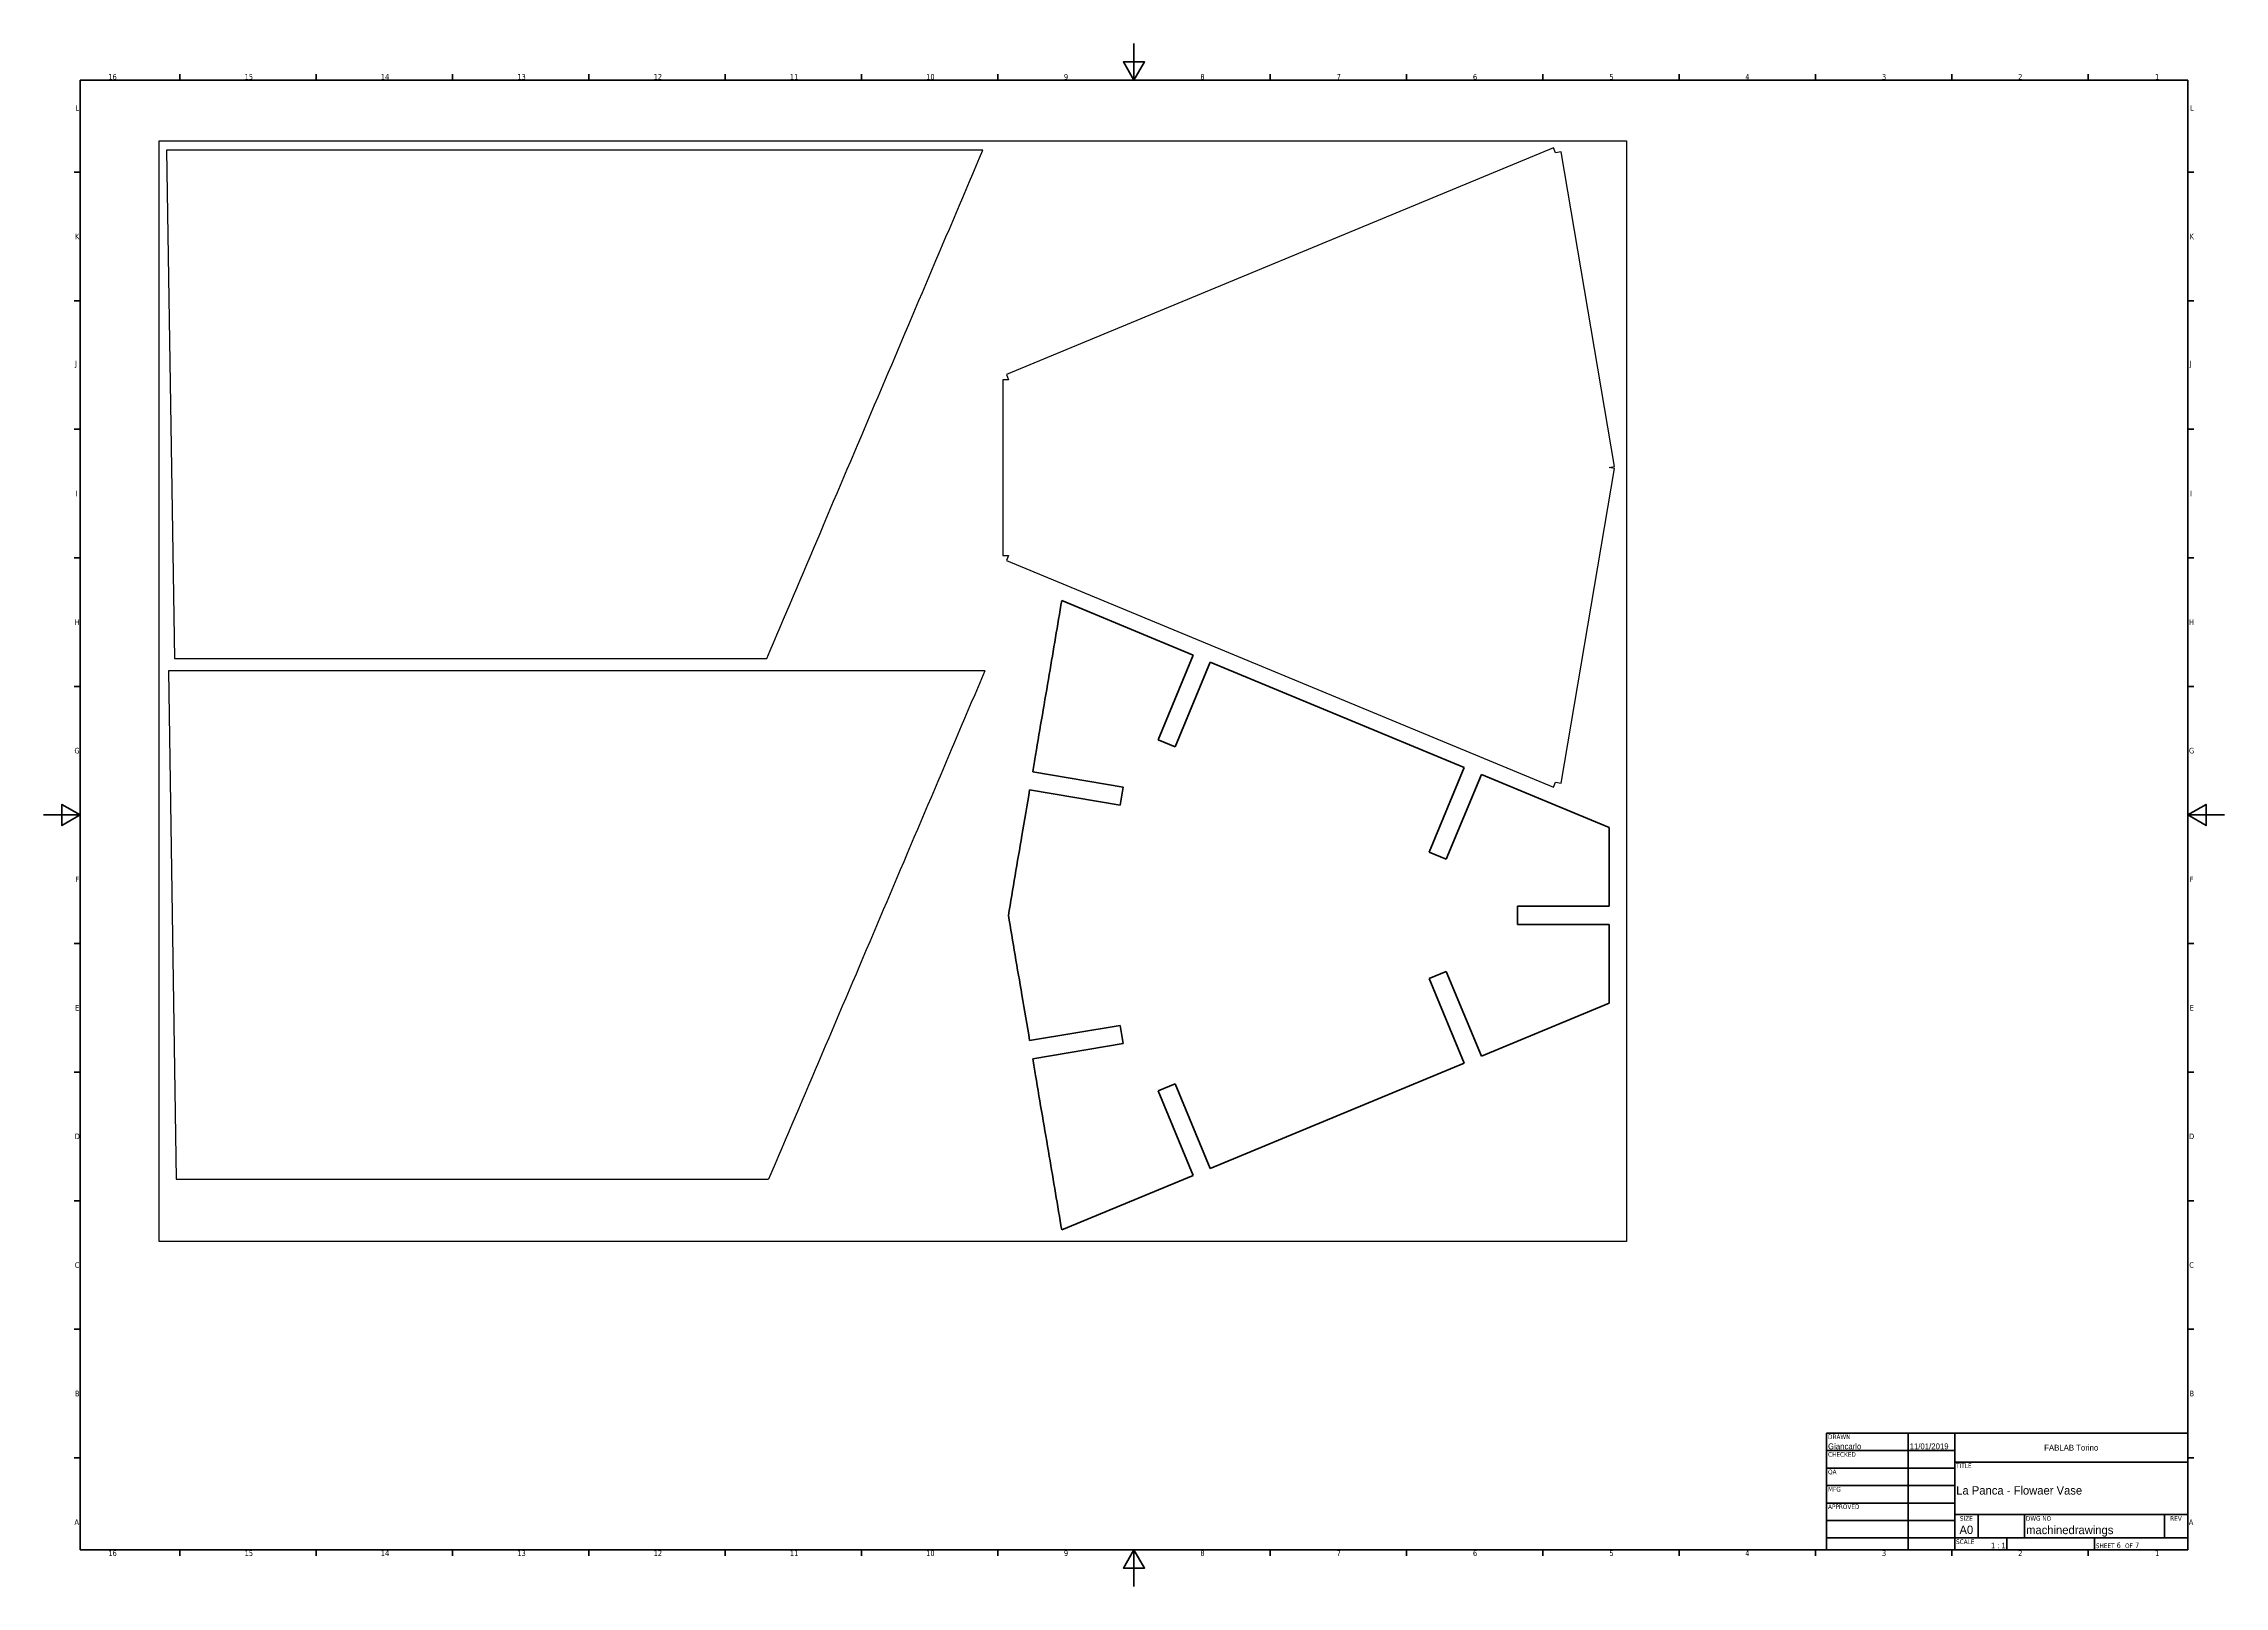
# Model space of a CAD drawing. Header units: millimetres. Extents: x 0 to 1189, y 0 to 841.
import ezdxf
from ezdxf.enums import TextEntityAlignment as Align

# ---------------------------------------------------------------- set-up
doc = ezdxf.new("R2018")
doc.units = ezdxf.units.MM
doc.layers.get('0').update_dxf_attribs({"lineweight": 25})
for name, color, linetype, lineweight in [('Border (ANSI)', 7, 'Continuous', 70), ('Sketch Geometry (ANSI)', 7, 'Continuous', 25), ('Title (ANSI)', 7, 'Continuous', 50), ('Visible (ANSI)', 7, 'Continuous', 50)]:
    doc.layers.add(name, color=color, linetype=linetype, lineweight=lineweight)
doc.styles.add('Note Text (ANSI)', font='tahoma.ttf')
doc.styles.add('Text Style30', font='tahoma.ttf')
doc.styles.add('Text Style38', font='tahoma.ttf')
doc.styles.add('Text Style39', font='tahoma.ttf')

# ---------------------------------------------------------------- blocks, each defined once
blk = doc.blocks.new('Borders Default Border')
at = {"layer": 'Border (ANSI)'}
for p, q in [((74.3, 821), (74.3, 824.4)), ((148.6, 821), (148.6, 824.4)), ((222.9, 821), (222.9, 824.4)), ((297.3, 821), (297.3, 824.4)), ((371.6, 821), (371.6, 824.4)), ((445.9, 821), (445.9, 824.4)), ((520.2, 821), (520.2, 824.4)), ((668.8, 821), (668.8, 824.4)), ((743.1, 821), (743.1, 824.4)), ((817.4, 821), (817.4, 824.4)), ((891.8, 821), (891.8, 824.4)), ((966.1, 821), (966.1, 824.4)), ((1040.4, 821), (1040.4, 824.4)), ((1114.7, 821), (1114.7, 824.4)), ((20, 770.9), (16.6, 770.9)), ((1169, 770.9), (1172.4, 770.9)), ((20, 700.8), (16.6, 700.8)), ((1169, 700.8), (1172.4, 700.8)), ((20, 630.8), (16.6, 630.8)), ((1169, 630.8), (1172.4, 630.8)), ((20, 560.7), (16.6, 560.7)), ((1169, 560.7), (1172.4, 560.7)), ((20, 490.6), (16.6, 490.6)), ((1169, 490.6), (1172.4, 490.6)), ((20, 350.4), (16.6, 350.4)), ((1169, 350.4), (1172.4, 350.4)), ((20, 280.3), (16.6, 280.3)), ((1169, 280.3), (1172.4, 280.3)), ((20, 210.2), (16.6, 210.2)), ((1169, 210.2), (1172.4, 210.2)), ((20, 140.2), (16.6, 140.2)), ((1169, 140.2), (1172.4, 140.2)), ((20, 70.1), (16.6, 70.1)), ((1169, 70.1), (1172.4, 70.1)), ((74.3, 20), (74.3, 16.6)), ((148.6, 20), (148.6, 16.6)), ((222.9, 20), (222.9, 16.6)), ((297.3, 20), (297.3, 16.6)), ((371.6, 20), (371.6, 16.6)), ((445.9, 20), (445.9, 16.6)), ((520.2, 20), (520.2, 16.6)), ((668.8, 20), (668.8, 16.6)), ((743.1, 20), (743.1, 16.6)), ((817.4, 20), (817.4, 16.6)), ((891.8, 20), (891.8, 16.6)), ((966.1, 20), (966.1, 16.6)), ((1040.4, 20), (1040.4, 16.6)), ((1114.7, 20), (1114.7, 16.6))]:
    blk.add_line(p, q, dxfattribs=at)
at = {"layer": 'Border (ANSI)', "flags": 128}
for points in [[(594.5, 841), (594.5, 821), (588.7, 831), (600.3, 831), (594.5, 821)], [(20, 20), (20, 821), (1169, 821), (1169, 20), (20, 20)], [(0, 420.5), (20, 420.5), (10, 426.3), (10, 414.7), (20, 420.5)], [(1189, 420.5), (1169, 420.5), (1179, 426.3), (1179, 414.7), (1169, 420.5)], [(594.5, 0), (594.5, 20), (588.7, 10), (600.3, 10), (594.5, 20)]]:
    blk.add_lwpolyline(points, dxfattribs=at)
at = {"layer": 'Border (ANSI)', "char_height": 3.05, "attachment_point": 7, "style": 'Note Text (ANSI)'}
for s, insert in [('16', (35.3, 821.3)), ('15', (109.6, 821.3)), ('14', (183.9, 821.4)), ('13', (258.3, 821.3)), ('12', (332.6, 821.4)), ('11', (406.9, 821.4)), ('10', (481.2, 821.3)), ('9', (556.3, 821.3)), ('8', (630.7, 821.3)), ('7', (705, 821.4)), ('6', (779.3, 821.3)), ('5', (853.7, 821.3)), ('4', (927.8, 821.4)), ('3', (1002.3, 821.3)), ('2', (1076.6, 821.4)), ('1', (1151.2, 821.4)), ('L', (17.3, 804.4)), ('L', (1170.2, 804.4)), ('K', (17.1, 734.4)), ('K', (1170, 734.4)), ('J', (17.2, 664.2)), ('J', (1170.1, 664.2)), ('I', (17.5, 594.2)), ('I', (1170.3, 594.2)), ('H', (17, 524.1)), ('H', (1169.8, 524.1)), ('G', (16.8, 454)), ('G', (1169.7, 454)), ('F', (17.3, 383.9)), ('F', (1170.1, 383.9)), ('E', (17.2, 313.9)), ('E', (1170.1, 313.9)), ('D', (17, 243.8)), ('D', (1169.8, 243.8)), ('C', (17, 173.6)), ('C', (1169.8, 173.6)), ('B', (17.1, 103.6)), ('B', (1170, 103.6)), ('A', (16.8, 33.5)), ('A', (1169.6, 33.5)), ('16', (35.3, 16.5)), ('15', (109.6, 16.5)), ('14', (183.9, 16.6)), ('13', (258.3, 16.5)), ('12', (332.6, 16.6)), ('11', (406.9, 16.6)), ('10', (481.2, 16.5)), ('9', (556.3, 16.5)), ('8', (630.7, 16.5)), ('7', (705, 16.6)), ('6', (779.3, 16.5)), ('5', (853.7, 16.5)), ('4', (927.8, 16.6)), ('3', (1002.3, 16.5)), ('2', (1076.6, 16.6)), ('1', (1151.2, 16.6))]:
    blk.add_mtext(s, dxfattribs=dict(at, insert=insert))
blk = doc.blocks.new('Title Blocks ANSI - Large')
at = {"layer": 'Title (ANSI)'}
for p, q in [((127, 189.2), (127, 125.7)), ((323.9, 189.2), (127, 189.2)), ((323.9, 125.7), (323.9, 189.2)), ((127, 125.7), (323.9, 125.7))]:
    blk.add_line(p, q, dxfattribs=at)
at = {"layer": 'Title (ANSI)', "lineweight": 35}
for p, q in [((127, 179.7), (196.9, 179.7)), ((171.5, 125.7), (171.5, 189.2)), ((196.9, 125.7), (196.9, 189.2)), ((127, 170.2), (196.9, 170.2)), ((196.9, 173.5), (323.9, 173.5)), ((127, 160.7), (196.9, 160.7)), ((127, 151.1), (196.9, 151.1)), ((323.9, 144.8), (196.9, 144.8)), ((209.6, 132.1), (209.6, 144.8)), ((235, 132.1), (235, 144.8)), ((311.2, 132.1), (311.2, 144.8)), ((127, 141.6), (196.9, 141.6)), ((196.9, 132.1), (127, 132.1)), ((323.9, 132.1), (196.9, 132.1)), ((225.3, 132.1), (225.3, 125.7)), ((273.1, 132.1), (273.1, 125.7))]:
    blk.add_line(p, q, dxfattribs=at)
at = {"layer": 'Title (ANSI)', "style": 'Text Style38'}
for s, p in [('CHECKED', (127.8, 178.9)), ('DRAWN', (127.8, 188.5)), ('QA', (127.8, 169.4)), ('TITLE', (197.6, 172.7)), ('MFG', (127.8, 159.9)), ('APPROVED', (127.8, 150.4)), ('DWG NO', (235.7, 144)), ('SCALE', (197.6, 131.3))]:
    blk.add_text(s, height=2.54, dxfattribs=at).set_placement(p, align=Align.TOP_LEFT)
for s, p in [('SIZE', (203.2, 144)), ('REV', (317.5, 144))]:
    blk.add_text(s, height=2.54, dxfattribs=at).set_placement(p, align=Align.TOP_CENTER)
at = {"layer": 'Title (ANSI)', "insert": (273.8, 126.5), "char_height": 3.048, "attachment_point": 7, "style": 'Note Text (ANSI)'}
blk.add_mtext('\\fTahoma|b0|i0;\\H2.5400;SHEET\\fTahoma|b0|i0;\\H3.0480; 6  \\fTahoma|b0|i0;\\H2.5400;OF\\fTahoma|b0|i0;\\H3.0480; 7 ', dxfattribs=at)
at = {"layer": 'Title (ANSI)'}
for tag, height, style, p in [('AUTHOR', 3.17, 'Text Style39', (127.8, 180.5)), ('CREATION_DATE', 3.17, 'Text Style39', (172.2, 180.5)), ('CHECKED_BY', 3.17, 'Text Style39', (127.8, 170.9)), ('CHECKED_DATE', 3.17, 'Text Style39', (172.2, 170.9)), ('MFG_APPROVED_BY', 3.17, 'Text Style39', (127.8, 151.9)), ('MFG_APPROVED_DATE', 3.17, 'Text Style39', (172.2, 151.9)), ('ENG_APPROVED_BY', 3.17, 'Text Style39', (127.8, 142.4)), ('ENG_APPROVAL_DATE', 3.17, 'Text Style39', (172.2, 142.4)), ('PART_NUMBER', 4.57, 'Text Style30', (235.7, 132.8))]:
    blk.add_attdef(tag, text='', height=height, dxfattribs=dict(at, style=style)).set_placement(p, align=Align.BOTTOM_LEFT)
for tag, height, style, p in [('COMPANY', 3.17, 'Text Style39', (260.4, 181.4)), ('Sheet_Size', 4.57, 'Text Style30', (203.2, 136.5)), ('REVISION_NUMBER', 3.17, 'Text Style39', (317.5, 136.5))]:
    blk.add_attdef(tag, text='', height=height, dxfattribs=dict(at, style=style)).set_placement(p, align=Align.MIDDLE_CENTER)
at = {"layer": 'Title (ANSI)', "style": 'Text Style30'}
blk.add_attdef('TITLE', text='', height=4.57, dxfattribs=at).set_placement((197.6, 158.1), align=Align.MIDDLE_LEFT)
at = {"layer": 'Title (ANSI)', "style": 'Note Text (ANSI)'}
blk.add_attdef('Initial_View_Scale', text='', height=3.05, dxfattribs=at).set_placement((224.5, 126.5), align=Align.BOTTOM_RIGHT)

msp = doc.modelspace()

# ---------------------------------------------------------------- linework, layer by layer
for p, q in [((512.1, 783), (67, 783)), ((67, 783), (71.3, 505.9)), ((823.3, 784.2), (524.9, 660.6)), ((824.4, 781.4), (823.3, 784.2)), ((827.4, 782), (824.4, 781.4)), ((856.5, 610.4), (827.4, 782)), ((526, 657.8), (523, 657.8)), ((523, 657.8), (523, 562)), ((524.9, 660.6), (526, 657.8)), ((827.4, 437.9), (856.5, 609.4)), ((853.6, 609.9), (856.5, 610.4)), ((856.5, 609.4), (853.6, 609.9)), ((523, 562), (526, 562)), ((526, 562), (524.9, 559.2)), ((524.9, 559.2), (823.3, 435.6)), ((71.3, 505.9), (394.3, 505.9)), ((513.1, 499), (68, 499)), ((68, 499), (72.3, 221.9)), ((823.3, 435.6), (824.4, 438.4)), ((824.4, 438.4), (827.4, 437.9)), ((72.3, 221.9), (395.3, 221.9))]:
    msp.add_line(p, q)
for points, knots in [([(394.3, 505.9), (404, 528.6), (413.7, 551.3), (433.2, 597.4), (443.2, 620.7), (453.1, 644.1), (463, 667.4), (472.9, 690.7), (492.6, 737.1), (502.4, 760), (512.1, 783)], [0.202219, 0.202219, 0.202219, 0.202219, 7.607492, 7.607492, 15.214984, 15.214984, 15.214984, 22.822307, 22.822307, 30.3114, 30.3114, 30.3114, 30.3114]), ([(513.1, 499), (503.4, 476), (493.6, 453.1), (473.9, 406.7), (464, 383.4), (454.1, 360.1), (444.2, 336.7), (434.2, 313.4), (414.7, 267.3), (405, 244.6), (395.3, 221.9)], [-30.3114, -30.3114, -30.3114, -30.3114, -22.822307, -22.822307, -15.214984, -15.214984, -15.214984, -7.607492, -7.607492, -0.202219, -0.202219, -0.202219, -0.202219])]:
    msp.add_open_spline(points, degree=3, knots=knots)
at = {"layer": 'Sketch Geometry (ANSI)'}
for p, q in [((63, 788), (863, 788)), ((63, 188), (63, 788)), ((863, 788), (863, 188)), ((863, 188), (63, 188))]:
    msp.add_line(p, q, dxfattribs=at)
at = {"layer": 'Visible (ANSI)'}
for p, q in [((626.8, 507.7), (555.1, 537.4)), ((607.7, 461.5), (626.8, 507.7)), ((636, 503.9), (616.9, 457.7)), ((774.6, 446.4), (636, 503.9)), ((616.9, 457.7), (607.7, 461.5)), ((539.3, 444.1), (588.6, 435.7)), ((755.5, 400.3), (774.6, 446.4)), ((783.9, 442.6), (764.7, 396.4)), ((853.6, 413.7), (783.9, 442.6)), ((586.9, 425.8), (537.6, 434.2)), ((588.6, 435.7), (586.9, 425.8)), ((853.6, 370.8), (853.6, 413.7)), ((764.7, 396.4), (755.5, 400.3)), ((803.6, 360.8), (803.6, 370.8)), ((803.6, 370.8), (853.6, 370.8)), ((853.6, 360.8), (803.6, 360.8)), ((853.6, 317.9), (853.6, 360.8)), ((755.5, 331.4), (764.7, 335.2)), ((764.7, 335.2), (783.9, 289)), ((774.6, 285.2), (755.5, 331.4)), ((783.9, 289), (853.6, 317.9)), ((537.6, 297.5), (586.9, 305.8)), ((586.9, 305.8), (588.6, 296)), ((588.6, 296), (539.3, 287.6)), ((607.7, 270.2), (616.9, 274)), ((616.9, 274), (636, 227.8)), ((636, 227.8), (774.6, 285.2)), ((626.8, 224), (607.7, 270.2)), ((555.1, 194.3), (626.8, 224))]:
    msp.add_line(p, q, dxfattribs=at)
for points, knots in [([(555.1, 537.4), (552.8, 523.9), (550.6, 510.5), (545.8, 482.5), (543.3, 467.8), (540.8, 453.2), (540.3, 450.1), (539.8, 447.1), (539.3, 444.1)], [0.369067, 0.369067, 0.369067, 0.369067, 4.45377, 4.45377, 8.90754, 8.90754, 8.90754, 9.833112, 9.833112, 9.833112, 9.833112]), ([(537.6, 434.2), (536.2, 425.9), (534.8, 417.6), (530.9, 394.8), (528.5, 380.3), (526, 365.8)], [10.833112, 10.833112, 10.833112, 10.833112, 13.361224, 13.361224, 17.767907, 17.767907, 17.767907, 17.767907]), ([(526, 365.8), (528.5, 351.4), (530.9, 336.9), (534.8, 314.1), (536.2, 305.8), (537.6, 297.5)], [0.047, 0.047, 0.047, 0.047, 4.453683, 4.453683, 6.981795, 6.981795, 6.981795, 6.981795]), ([(539.3, 287.6), (539.8, 284.6), (540.3, 281.5), (540.8, 278.5), (543.3, 263.8), (545.8, 249.2), (550.6, 221.1), (552.8, 207.7), (555.1, 194.3)], [7.981795, 7.981795, 7.981795, 7.981795, 8.907367, 8.907367, 8.907367, 13.361137, 13.361137, 17.44584, 17.44584, 17.44584, 17.44584])]:
    msp.add_open_spline(points, degree=3, knots=knots, dxfattribs=at)

# ---------------------------------------------------------------- block references
msp.add_blockref('Borders Default Border', (0, 0))
ref = msp.add_blockref('Title Blocks ANSI - Large', (845.1, -105.7))
lines = msp.add_mtext('Giancarlo', dxfattribs={"layer": 'Title (ANSI)', "insert": (972.9, 74.7), "char_height": 3.17, "attachment_point": 7, "style": 'Text Style39'})
ref.add_attrib('AUTHOR', '', (972.9, 74.7)).embed_mtext(lines)
lines = msp.add_mtext('11/01/2019', dxfattribs={"layer": 'Title (ANSI)', "insert": (1017.4, 74.7), "char_height": 3.17, "attachment_point": 7, "style": 'Text Style39'})
ref.add_attrib('CREATION_DATE', '', (1017.4, 74.7)).embed_mtext(lines)
lines = msp.add_mtext('machinedrawings', dxfattribs={"layer": 'Title (ANSI)', "insert": (1080.9, 27.1), "char_height": 4.572, "attachment_point": 7, "style": 'Text Style30'})
ref.add_attrib('PART_NUMBER', '', (1080.9, 27.1)).embed_mtext(lines)
lines = msp.add_mtext('La Panca - Flowaer Vase', dxfattribs={"layer": 'Title (ANSI)', "insert": (1042.8, 52.3), "char_height": 4.572, "width": 125.476, "attachment_point": 4, "style": 'Text Style30'})
ref.add_attrib('TITLE', '', (1042.8, 52.3)).embed_mtext(lines)
lines = msp.add_mtext('A0', dxfattribs={"layer": 'Title (ANSI)', "insert": (1048.3, 30.8), "char_height": 4.57, "width": 12.7, "attachment_point": 5, "style": 'Text Style30'})
ref.add_attrib('Sheet_Size', '', (1048.3, 30.8)).embed_mtext(lines)
lines = msp.add_mtext('FABLAB Torino', dxfattribs={"layer": 'Title (ANSI)', "insert": (1105.5, 75.6), "char_height": 3.175, "width": 127, "attachment_point": 5, "style": 'Text Style39'})
ref.add_attrib('COMPANY', '', (1105.5, 75.6)).embed_mtext(lines)
lines = msp.add_mtext('1 : 1', dxfattribs={"layer": 'Title (ANSI)', "insert": (1069.7, 20.8), "char_height": 3.05, "attachment_point": 9, "style": 'Note Text (ANSI)'})
ref.add_attrib('Initial_View_Scale', '', (1069.7, 20.8)).embed_mtext(lines)

doc.saveas('drawing.dxf')
